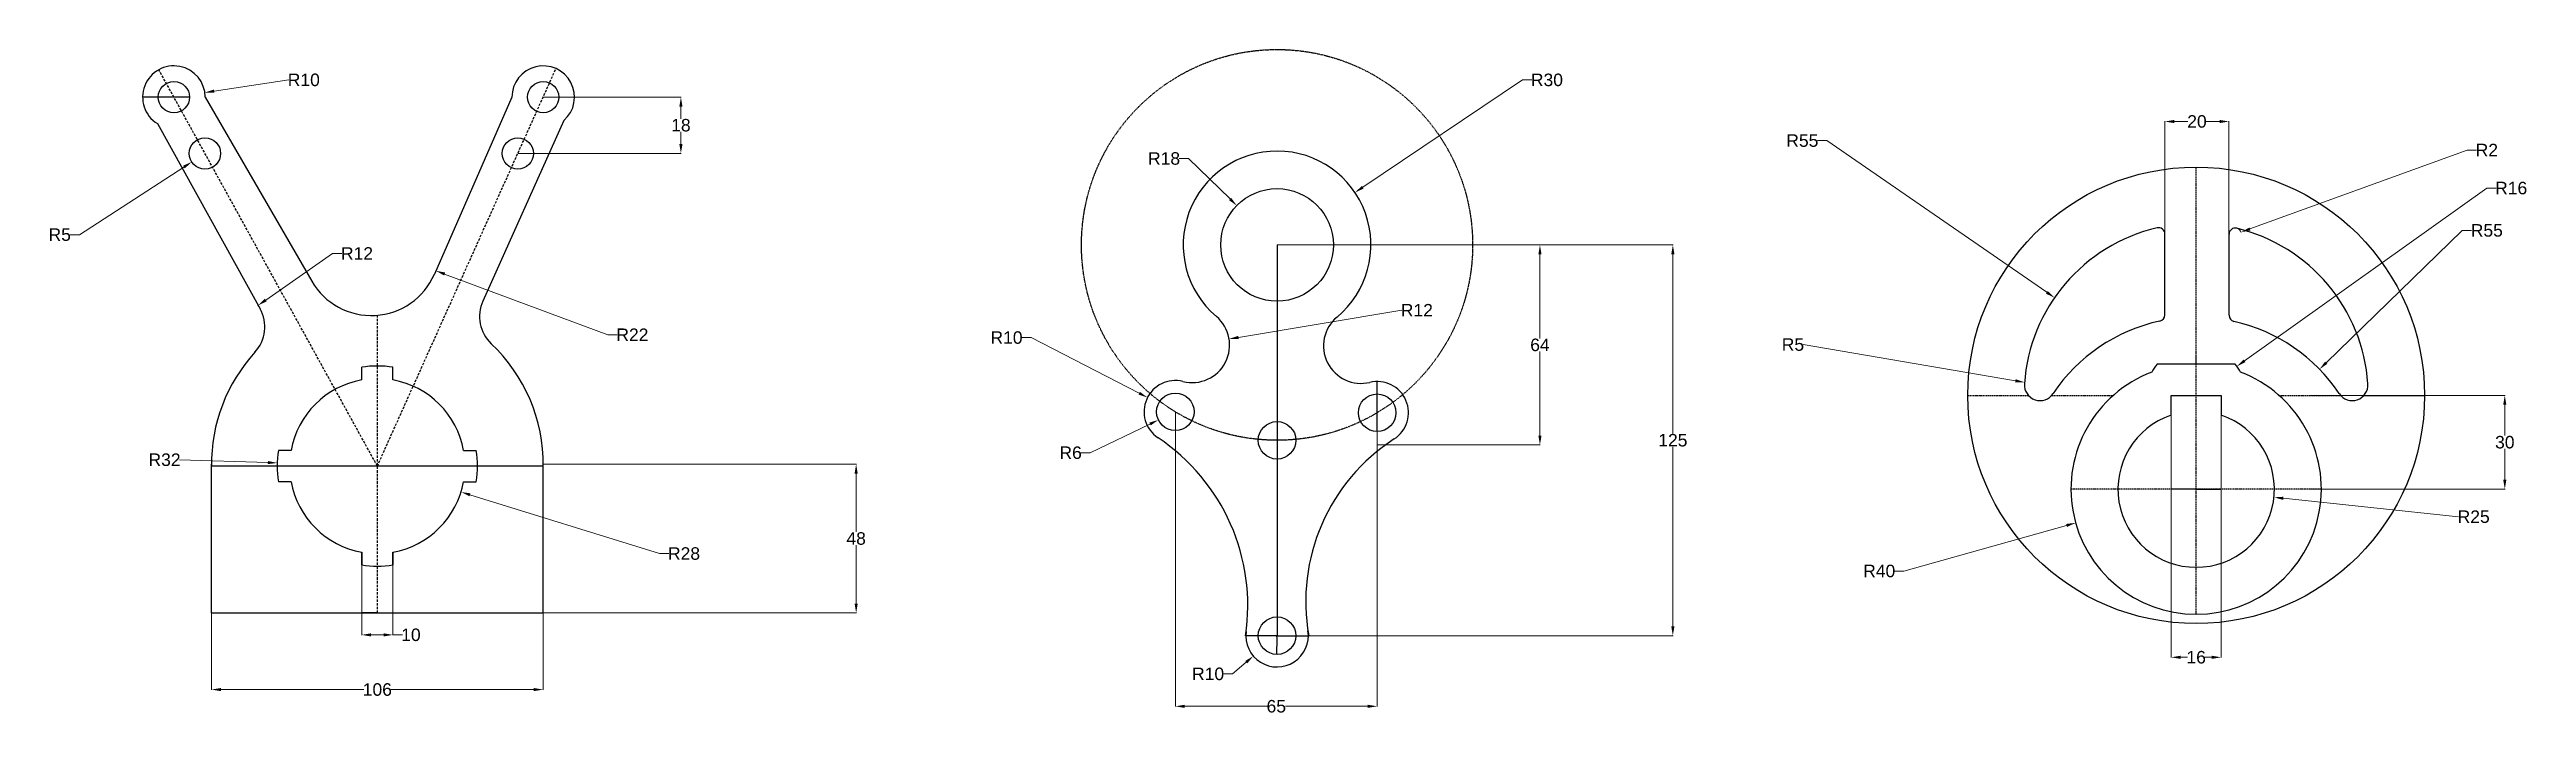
# Model space of a CAD drawing. Header units: inches. Extents: x 51 to 5125, y 41 to 357.
# Drawn here: x 3637 to 4428, y 139 to 352 of the extents above; entities that cross this region are included whole.
import ezdxf

# ---------------------------------------------------------------- set-up
doc = ezdxf.new("R2010")
doc.units = ezdxf.units.IN
doc.header["$MEASUREMENT"] = 0
doc.linetypes.add('ACANSTGL', pattern=[0.11811, 0.07874, -0.03937])
doc.layers.add('AM_5', color=3, linetype='Continuous', lineweight=15)
doc.styles.get("Standard").update_dxf_attribs({"font": 'arial.ttf'})
doc.dimstyles.new('AM_ANSI$0', dxfattribs={"dimtxt": 4, "dimasz": 3, "dimexe": 0.1, "dimexo": 0.05, "dimgap": 0.06, "dimtad": 0, "dimtih": 1, "dimtoh": 1, "dimdec": 0, "dimzin": 7, "dimdsep": 46, "dimtxsty": 'Standard', "dimcen": 0, "dimclrd": 2, "dimclre": 1, "dimclrt": 3, "dimadec": 0, "dimazin": 2, "dimtp": 0.1, "dimtm": 0.1, "dimtfac": 0.71, "dimtdec": 0, "dimtofl": 0, "dimtmove": 0, "dimatfit": 3, "dimfxl": 1, "dimtfillclr": 1, "dimtolj": 1, "dimtzin": 7, "dimlwd": -1, "dimlwe": -1, "dimarcsym": 1})
doc.dimstyles.new('AM_ANSI$4', dxfattribs={"dimtxt": 4, "dimasz": 3, "dimexe": 0.1, "dimexo": 0.05, "dimgap": 0.06, "dimtad": 0, "dimtih": 1, "dimtoh": 1, "dimdec": 0, "dimzin": 7, "dimdsep": 46, "dimtxsty": 'Standard', "dimcen": 0, "dimclrd": 2, "dimclre": 1, "dimclrt": 3, "dimadec": 0, "dimazin": 2, "dimtp": 0.1, "dimtm": 0.1, "dimtfac": 0.71, "dimtdec": 0, "dimtofl": 0, "dimtmove": 0, "dimatfit": 0, "dimfxl": 1, "dimtfillclr": 1, "dimtolj": 1, "dimtzin": 7, "dimlwd": -1, "dimlwe": -1, "dimarcsym": 1})

msp = doc.modelspace()

# ---------------------------------------------------------------- blocks, each defined once
blk = doc.blocks.new('*U147')
for p, q in [((-5, -2.23), (-5, 1.83)), ((5, -2.23), (5, 1.83))]:
    blk.add_line(p, q)
blk.add_arc((0, -29.77), 32, 81.0107, 98.9893)
blk = doc.blocks.new('*U148')
at = {"color": 0, "linetype": 'ByBlock', "lineweight": -2, "transparency": 16777216}
blk.add_blockref('*U147', (1812.5, 386.77), dxfattribs=at)
for p, rotation in [((1782.73, 357), 90), ((1842.27, 357), 270), ((1812.5, 327.23), 180)]:
    blk.add_blockref('*U147', p, dxfattribs=dict(at, rotation=rotation))
blk = doc.blocks.new('*D157')
at = {"layer": 'AM_5', "color": 1, "linetype": 'ByBlock', "transparency": 16777216}
for p, q in [((3688.48, 171.73), (3688.48, 147.18)), ((3794.48, 171.73), (3794.48, 147.18))]:
    blk.add_line(p, q, dxfattribs=at)
at = {"layer": 'AM_5', "color": 2, "linetype": 'ByBlock', "transparency": 16777216}
for p, q in [((3691.48, 147.28), (3737.19, 147.28)), ((3791.48, 147.28), (3745.77, 147.28))]:
    blk.add_line(p, q, dxfattribs=at)
at = {"layer": 'AM_5', "color": 2, "transparency": 16777216}
for points in [[(3691.48, 147.78), (3691.48, 146.78), (3688.48, 147.28)], [(3791.48, 147.78), (3791.48, 146.78), (3794.48, 147.28)]]:
    blk.add_solid(points, dxfattribs=at)
at = {"layer": 'Defpoints', "color": 0, "transparency": 16777216}
for p in [(3688.48, 171.78), (3794.48, 171.78), (3794.48, 147.28)]:
    blk.add_point(p, dxfattribs=at)
at = {"layer": 'AM_5', "color": 3, "transparency": 16777216, "insert": (3741.48, 147.28), "char_height": 4, "attachment_point": 5}
blk.add_mtext('\\A1;106', dxfattribs=at)
blk = doc.blocks.new('*D158')
at = {"layer": 'AM_5', "color": 1, "linetype": 'ByBlock', "transparency": 16777216}
for p, q in [((3736.48, 187.12), (3736.48, 164.68)), ((3746.48, 187.12), (3746.48, 164.68))]:
    blk.add_line(p, q, dxfattribs=at)
at = {"layer": 'AM_5', "color": 2, "linetype": 'ByBlock', "transparency": 16777216}
for p, q in [((3739.48, 164.78), (3743.48, 164.78)), ((3746.48, 164.78), (3749.48, 164.78))]:
    blk.add_line(p, q, dxfattribs=at)
at = {"layer": 'AM_5', "color": 2, "transparency": 16777216}
for points in [[(3739.48, 165.28), (3739.48, 164.28), (3736.48, 164.78)], [(3743.48, 165.28), (3743.48, 164.28), (3746.48, 164.78)]]:
    blk.add_solid(points, dxfattribs=at)
at = {"layer": 'Defpoints', "color": 0, "transparency": 16777216}
for p in [(3736.48, 187.17), (3746.48, 187.17), (3746.48, 164.78)]:
    blk.add_point(p, dxfattribs=at)
at = {"layer": 'AM_5', "color": 3, "transparency": 16777216, "insert": (3752.21, 164.78), "char_height": 4, "attachment_point": 5}
blk.add_mtext('\\A1;10', dxfattribs=at)
blk = doc.blocks.new('*D151')
at = {"layer": 'AM_5', "color": 1, "linetype": 'ByBlock', "transparency": 16777216}
for p, q in [((3794.53, 336.78), (3838.58, 336.78)), ((3786.42, 318.78), (3838.58, 318.78))]:
    blk.add_line(p, q, dxfattribs=at)
at = {"layer": 'AM_5', "color": 2, "linetype": 'ByBlock', "transparency": 16777216}
for p, q in [((3838.48, 333.78), (3838.48, 329.88)), ((3838.48, 321.78), (3838.48, 325.68))]:
    blk.add_line(p, q, dxfattribs=at)
at = {"layer": 'AM_5', "color": 2, "transparency": 16777216}
for points in [[(3837.98, 333.78), (3838.98, 333.78), (3838.48, 336.78)], [(3837.98, 321.78), (3838.98, 321.78), (3838.48, 318.78)]]:
    blk.add_solid(points, dxfattribs=at)
at = {"layer": 'Defpoints', "color": 0, "transparency": 16777216}
for p in [(3794.48, 336.78), (3786.37, 318.78), (3838.48, 318.78)]:
    blk.add_point(p, dxfattribs=at)
at = {"layer": 'AM_5', "color": 3, "transparency": 16777216, "insert": (3838.48, 327.78), "char_height": 4, "attachment_point": 5}
blk.add_mtext('\\A1;18', dxfattribs=at)
blk = doc.blocks.new('*D152')
at = {"layer": 'AM_5', "color": 1, "linetype": 'ByBlock', "transparency": 16777216}
for p, q in [((3794.53, 219.39), (3894.58, 219.39)), ((3794.53, 171.78), (3894.58, 171.78))]:
    blk.add_line(p, q, dxfattribs=at)
at = {"layer": 'AM_5', "color": 2, "linetype": 'ByBlock', "transparency": 16777216}
for p, q in [((3894.48, 216.39), (3894.48, 197.69)), ((3894.48, 174.78), (3894.48, 193.48))]:
    blk.add_line(p, q, dxfattribs=at)
at = {"layer": 'AM_5', "color": 2, "transparency": 16777216}
for points in [[(3893.98, 216.39), (3894.98, 216.39), (3894.48, 219.39)], [(3893.98, 174.78), (3894.98, 174.78), (3894.48, 171.78)]]:
    blk.add_solid(points, dxfattribs=at)
at = {"layer": 'Defpoints', "color": 0, "transparency": 16777216}
for p in [(3794.48, 219.39), (3894.48, 219.39), (3794.48, 171.78)]:
    blk.add_point(p, dxfattribs=at)
at = {"layer": 'AM_5', "color": 3, "transparency": 16777216, "insert": (3894.48, 195.59), "char_height": 4, "attachment_point": 5}
blk.add_mtext('\\A1;48', dxfattribs=at)
blk = doc.blocks.new('*D153')
at = {"layer": 'AM_5', "color": 2, "linetype": 'ByBlock', "transparency": 16777216}
for p, q in [((3762.99, 280.2), (3815.16, 260.78)), ((3815.16, 260.78), (3818.16, 260.78))]:
    blk.add_line(p, q, dxfattribs=at)
at = {"layer": 'AM_5', "color": 1, "linetype": 'ByBlock', "transparency": 16777216}
blk.add_arc((3739.56, 288.93), 22, 336.52311, 339.84064, dxfattribs=at)
at = {"layer": 'AM_5', "color": 2, "transparency": 16777216}
blk.add_solid([(3763.16, 280.67), (3762.81, 279.73), (3760.17, 281.25)], dxfattribs=at)
at = {"layer": 'Defpoints', "color": 0, "transparency": 16777216}
for p in [(3739.56, 288.93), (3760.17, 281.25)]:
    blk.add_point(p, dxfattribs=at)
at = {"layer": 'AM_5', "color": 3, "transparency": 16777216, "insert": (3822.98, 260.78), "char_height": 4, "attachment_point": 5}
blk.add_mtext('\\A1;R22', dxfattribs=at)
blk = doc.blocks.new('*D154')
at = {"layer": 'AM_5', "color": 2, "linetype": 'ByBlock', "transparency": 16777216}
for p, q in [((3771.08, 209.58), (3831.64, 190.78)), ((3831.64, 190.78), (3834.64, 190.78))]:
    blk.add_line(p, q, dxfattribs=at)
at = {"layer": 'AM_5', "color": 2, "transparency": 16777216}
blk.add_solid([(3771.23, 210.06), (3770.94, 209.11), (3768.22, 210.47)], dxfattribs=at)
at = {"layer": 'Defpoints', "color": 0, "transparency": 16777216}
for p in [(3741.48, 218.78), (3768.22, 210.47)]:
    blk.add_point(p, dxfattribs=at)
at = {"layer": 'AM_5', "color": 3, "transparency": 16777216, "insert": (3839.48, 190.78), "char_height": 4, "attachment_point": 5}
blk.add_mtext('\\A1;R28', dxfattribs=at)
blk = doc.blocks.new('*D149')
at = {"layer": 'AM_5', "color": 2, "linetype": 'ByBlock', "transparency": 16777216}
blk.add_line((3706.5, 219.89), (3678.3, 220.78), dxfattribs=at)
at = {"layer": 'AM_5', "color": 2, "transparency": 16777216}
blk.add_solid([(3706.51, 220.39), (3706.48, 219.39), (3709.5, 219.79)], dxfattribs=at)
at = {"layer": 'Defpoints', "color": 0, "transparency": 16777216}
for p in [(3709.5, 219.79), (3741.48, 218.78)]:
    blk.add_point(p, dxfattribs=at)
at = {"layer": 'AM_5', "color": 3, "transparency": 16777216, "insert": (3673.48, 220.78), "char_height": 4, "attachment_point": 5}
blk.add_mtext('\\A1;R32', dxfattribs=at)
blk = doc.blocks.new('*D150')
at = {"layer": 'AM_5', "color": 2, "linetype": 'ByBlock', "transparency": 16777216}
for p, q in [((3705.82, 271.87), (3727.16, 286.78)), ((3727.16, 286.78), (3730.16, 286.78))]:
    blk.add_line(p, q, dxfattribs=at)
at = {"layer": 'AM_5', "color": 1, "linetype": 'ByBlock', "transparency": 16777216}
blk.add_arc((3693.53, 263.28), 12, 29.25393, 35.42343, dxfattribs=at)
at = {"layer": 'AM_5', "color": 2, "transparency": 16777216}
blk.add_solid([(3705.54, 272.28), (3706.11, 271.46), (3703.36, 270.15)], dxfattribs=at)
at = {"layer": 'Defpoints', "color": 0, "transparency": 16777216}
for p in [(3703.36, 270.15), (3693.53, 263.28)]:
    blk.add_point(p, dxfattribs=at)
at = {"layer": 'AM_5', "color": 3, "transparency": 16777216, "insert": (3734.98, 286.78), "char_height": 4, "attachment_point": 5}
blk.add_mtext('\\A1;R12', dxfattribs=at)
blk = doc.blocks.new('*D155')
at = {"layer": 'AM_5', "color": 2, "linetype": 'ByBlock', "transparency": 16777216}
for p, q in [((3679.68, 314.43), (3646.28, 292.78)), ((3646.28, 292.78), (3643.28, 292.78))]:
    blk.add_line(p, q, dxfattribs=at)
at = {"layer": 'AM_5', "color": 2, "transparency": 16777216}
blk.add_solid([(3679.41, 314.85), (3679.95, 314.01), (3682.2, 316.06)], dxfattribs=at)
at = {"layer": 'Defpoints', "color": 0, "transparency": 16777216}
for p in [(3686.39, 318.78), (3682.2, 316.06)]:
    blk.add_point(p, dxfattribs=at)
at = {"layer": 'AM_5', "color": 3, "transparency": 16777216, "insert": (3639.98, 292.78), "char_height": 4, "attachment_point": 5}
blk.add_mtext('\\A1;R5', dxfattribs=at)
blk = doc.blocks.new('*D156')
at = {"layer": 'AM_5', "color": 2, "linetype": 'ByBlock', "transparency": 16777216}
blk.add_line((3689.34, 338.71), (3713.15, 342.28), dxfattribs=at)
at = {"layer": 'AM_5', "color": 2, "transparency": 16777216}
blk.add_solid([(3689.26, 339.2), (3689.41, 338.21), (3686.37, 338.26)], dxfattribs=at)
at = {"layer": 'Defpoints', "color": 0, "transparency": 16777216}
for p in [(3676.48, 336.78), (3686.37, 338.26)]:
    blk.add_point(p, dxfattribs=at)
at = {"layer": 'AM_5', "color": 3, "transparency": 16777216, "insert": (3717.98, 342.28), "char_height": 4, "attachment_point": 5}
blk.add_mtext('\\A1;R10', dxfattribs=at)
blk = doc.blocks.new('*D160')
at = {"layer": 'AM_5', "color": 2, "linetype": 'ByBlock', "transparency": 16777216}
for p, q in [((4056.35, 307.94), (4107.38, 342.28)), ((4107.38, 342.28), (4110.38, 342.28))]:
    blk.add_line(p, q, dxfattribs=at)
at = {"layer": 'AM_5', "color": 2, "transparency": 16777216}
blk.add_solid([(4056.07, 308.36), (4056.63, 307.53), (4053.86, 306.27)], dxfattribs=at)
at = {"layer": 'Defpoints', "color": 0, "transparency": 16777216}
for p in [(4053.86, 306.27), (4028.98, 289.52)]:
    blk.add_point(p, dxfattribs=at)
at = {"layer": 'AM_5', "color": 3, "transparency": 16777216, "insert": (4115.21, 342.28), "char_height": 4, "attachment_point": 5}
blk.add_mtext('\\A1;R30', dxfattribs=at)
blk = doc.blocks.new('*D161')
at = {"layer": 'AM_5', "color": 2, "linetype": 'ByBlock', "transparency": 16777216}
for p, q in [((4000.71, 317.14), (3997.71, 317.14)), ((4013.96, 304.2), (4000.71, 317.14))]:
    blk.add_line(p, q, dxfattribs=at)
at = {"layer": 'AM_5', "color": 2, "transparency": 16777216}
blk.add_solid([(4014.31, 304.56), (4013.61, 303.84), (4016.1, 302.1)], dxfattribs=at)
at = {"layer": 'Defpoints', "color": 0, "transparency": 16777216}
for p in [(4016.1, 302.1), (4028.98, 289.52)]:
    blk.add_point(p, dxfattribs=at)
at = {"layer": 'AM_5', "color": 3, "transparency": 16777216, "insert": (3992.87, 317.14), "char_height": 4, "attachment_point": 5}
blk.add_mtext('\\A1;R18', dxfattribs=at)
blk = doc.blocks.new('*D162')
at = {"layer": 'AM_5', "color": 2, "linetype": 'ByBlock', "transparency": 16777216}
for p, q in [((3950.36, 259.85), (3947.36, 259.85)), ((3984.91, 242.08), (3950.36, 259.85))]:
    blk.add_line(p, q, dxfattribs=at)
at = {"layer": 'AM_5', "color": 2, "transparency": 16777216}
blk.add_solid([(3985.14, 242.52), (3984.69, 241.63), (3987.58, 240.71)], dxfattribs=at)
at = {"layer": 'Defpoints', "color": 0, "transparency": 16777216}
for p in [(3987.58, 240.71), (3996.48, 236.13)]:
    blk.add_point(p, dxfattribs=at)
at = {"layer": 'AM_5', "color": 3, "transparency": 16777216, "insert": (3942.53, 259.85), "char_height": 4, "attachment_point": 5}
blk.add_mtext('\\A1;R10', dxfattribs=at)
blk = doc.blocks.new('*D163')
at = {"layer": 'AM_5', "color": 2, "linetype": 'ByBlock', "transparency": 16777216}
blk.add_line((4016.62, 259.93), (4068.83, 268.62), dxfattribs=at)
at = {"layer": 'AM_5', "color": 2, "transparency": 16777216}
blk.add_solid([(4016.54, 260.43), (4016.71, 259.44), (4013.66, 259.44)], dxfattribs=at)
at = {"layer": 'Defpoints', "color": 0, "transparency": 16777216}
for p in [(4001.83, 257.47), (4013.66, 259.44)]:
    blk.add_point(p, dxfattribs=at)
at = {"layer": 'AM_5', "color": 3, "transparency": 16777216, "insert": (4073.65, 268.62), "char_height": 4, "attachment_point": 5}
blk.add_mtext('\\A1;R12', dxfattribs=at)
blk = doc.blocks.new('*D164')
at = {"layer": 'AM_5', "color": 2, "linetype": 'ByBlock', "transparency": 16777216}
for p, q in [((3988.37, 232.22), (3969.3, 223.02)), ((3969.3, 223.02), (3966.3, 223.02))]:
    blk.add_line(p, q, dxfattribs=at)
at = {"layer": 'AM_5', "color": 2, "transparency": 16777216}
blk.add_solid([(3988.15, 232.67), (3988.59, 231.77), (3991.07, 233.53)], dxfattribs=at)
at = {"layer": 'Defpoints', "color": 0, "transparency": 16777216}
for p in [(3991.07, 233.53), (3996.48, 236.13)]:
    blk.add_point(p, dxfattribs=at)
at = {"layer": 'AM_5', "color": 3, "transparency": 16777216, "insert": (3963.01, 223.02), "char_height": 4, "attachment_point": 5}
blk.add_mtext('\\A1;R6', dxfattribs=at)
blk = doc.blocks.new('*D165')
at = {"layer": 'AM_5', "color": 2, "linetype": 'ByBlock', "transparency": 16777216}
for p, q in [((4014.77, 152.29), (4011.77, 152.29)), ((4019.12, 156.04), (4014.77, 152.29))]:
    blk.add_line(p, q, dxfattribs=at)
at = {"layer": 'AM_5', "color": 2, "transparency": 16777216}
blk.add_solid([(4018.8, 156.42), (4019.45, 155.66), (4021.4, 158)], dxfattribs=at)
at = {"layer": 'Defpoints', "color": 0, "transparency": 16777216}
for p in [(4028.98, 164.52), (4021.4, 158)]:
    blk.add_point(p, dxfattribs=at)
at = {"layer": 'AM_5', "color": 3, "transparency": 16777216, "insert": (4006.94, 152.29), "char_height": 4, "attachment_point": 5}
blk.add_mtext('\\A1;R10', dxfattribs=at)
blk = doc.blocks.new('*D166')
at = {"layer": 'AM_5', "color": 1, "linetype": 'ByBlock', "transparency": 16777216}
for p, q in [((3996.48, 236.08), (3996.48, 141.83)), ((4060.98, 235.78), (4060.98, 141.83))]:
    blk.add_line(p, q, dxfattribs=at)
at = {"layer": 'AM_5', "color": 2, "linetype": 'ByBlock', "transparency": 16777216}
for p, q in [((3999.48, 141.93), (4025.77, 141.93)), ((4057.98, 141.93), (4031.68, 141.93))]:
    blk.add_line(p, q, dxfattribs=at)
at = {"layer": 'AM_5', "color": 2, "transparency": 16777216}
for points in [[(3999.48, 142.43), (3999.48, 141.43), (3996.48, 141.93)], [(4057.98, 142.43), (4057.98, 141.43), (4060.98, 141.93)]]:
    blk.add_solid(points, dxfattribs=at)
at = {"layer": 'Defpoints', "color": 0, "transparency": 16777216}
for p in [(3996.48, 236.13), (4060.98, 235.83), (4060.98, 141.93)]:
    blk.add_point(p, dxfattribs=at)
at = {"layer": 'AM_5', "color": 3, "transparency": 16777216, "insert": (4028.73, 141.93), "char_height": 4, "attachment_point": 5}
blk.add_mtext('\\A1;65', dxfattribs=at)
blk = doc.blocks.new('*D167')
at = {"layer": 'AM_5', "color": 1, "linetype": 'ByBlock', "transparency": 16777216}
for p, q in [((4029.03, 289.52), (4155.55, 289.52)), ((4029, 164.52), (4155.55, 164.52))]:
    blk.add_line(p, q, dxfattribs=at)
at = {"layer": 'AM_5', "color": 2, "linetype": 'ByBlock', "transparency": 16777216}
for p, q in [((4155.45, 286.52), (4155.45, 229.12)), ((4155.45, 167.52), (4155.45, 224.92))]:
    blk.add_line(p, q, dxfattribs=at)
at = {"layer": 'AM_5', "color": 2, "transparency": 16777216}
for points in [[(4154.95, 286.52), (4155.95, 286.52), (4155.45, 289.52)], [(4154.95, 167.52), (4155.95, 167.52), (4155.45, 164.52)]]:
    blk.add_solid(points, dxfattribs=at)
at = {"layer": 'Defpoints', "color": 0, "transparency": 16777216}
for p in [(4028.98, 289.52), (4028.95, 164.52), (4155.45, 164.52)]:
    blk.add_point(p, dxfattribs=at)
at = {"layer": 'AM_5', "color": 3, "transparency": 16777216, "insert": (4155.45, 227.02), "char_height": 4, "attachment_point": 5}
blk.add_mtext('\\A1;125', dxfattribs=at)
blk = doc.blocks.new('*D159')
at = {"layer": 'AM_5', "color": 1, "linetype": 'ByBlock', "transparency": 16777216}
for p, q in [((4029.03, 289.52), (4113.08, 289.52)), ((4061.16, 225.52), (4113.08, 225.52))]:
    blk.add_line(p, q, dxfattribs=at)
at = {"layer": 'AM_5', "color": 2, "linetype": 'ByBlock', "transparency": 16777216}
for p, q in [((4112.98, 286.52), (4112.98, 259.62)), ((4112.98, 228.52), (4112.98, 255.42))]:
    blk.add_line(p, q, dxfattribs=at)
at = {"layer": 'AM_5', "color": 2, "transparency": 16777216}
for points in [[(4112.48, 286.52), (4113.48, 286.52), (4112.98, 289.52)], [(4112.48, 228.52), (4113.48, 228.52), (4112.98, 225.52)]]:
    blk.add_solid(points, dxfattribs=at)
at = {"layer": 'Defpoints', "color": 0, "transparency": 16777216}
for p in [(4028.98, 289.52), (4061.11, 225.52), (4112.98, 225.52)]:
    blk.add_point(p, dxfattribs=at)
at = {"layer": 'AM_5', "color": 3, "transparency": 16777216, "insert": (4112.98, 257.52), "char_height": 4, "attachment_point": 5}
blk.add_mtext('\\A1;64', dxfattribs=at)
blk = doc.blocks.new('*D170')
at = {"layer": 'AM_5', "color": 2, "linetype": 'ByBlock', "transparency": 16777216}
for p, q in [((4339.86, 294.61), (4409.29, 319.86)), ((4409.29, 319.86), (4412.29, 319.86))]:
    blk.add_line(p, q, dxfattribs=at)
at = {"layer": 'AM_5', "color": 1, "linetype": 'ByBlock', "transparency": 16777216}
blk.add_arc((4335.16, 292.9), 2, 17.12446, 74.93438, dxfattribs=at)
at = {"layer": 'AM_5', "color": 2, "transparency": 16777216}
blk.add_solid([(4339.69, 295.08), (4340.03, 294.14), (4337.04, 293.58)], dxfattribs=at)
at = {"layer": 'Defpoints', "color": 0, "transparency": 16777216}
for p in [(4335.16, 292.9), (4337.04, 293.58)]:
    blk.add_point(p, dxfattribs=at)
at = {"layer": 'AM_5', "color": 3, "transparency": 16777216, "insert": (4415.55, 319.86), "char_height": 4, "attachment_point": 5}
blk.add_mtext('\\A1;R2', dxfattribs=at)
blk = doc.blocks.new('*D171')
at = {"layer": 'AM_5', "color": 2, "linetype": 'ByBlock', "transparency": 16777216}
for p, q in [((4364.24, 251.84), (4407.7, 294.13)), ((4407.7, 294.13), (4410.7, 294.13))]:
    blk.add_line(p, q, dxfattribs=at)
at = {"layer": 'AM_5', "color": 2, "transparency": 16777216}
blk.add_solid([(4363.89, 252.2), (4364.59, 251.48), (4362.09, 249.75)], dxfattribs=at)
at = {"layer": 'Defpoints', "color": 0, "transparency": 16777216}
for p in [(4362.09, 249.75), (4322.67, 211.39)]:
    blk.add_point(p, dxfattribs=at)
at = {"layer": 'AM_5', "color": 3, "transparency": 16777216, "insert": (4415.55, 294.13), "char_height": 4, "attachment_point": 5}
blk.add_mtext('\\A1;R55', dxfattribs=at)
blk = doc.blocks.new('*D172')
at = {"layer": 'AM_5', "color": 2, "linetype": 'ByBlock', "transparency": 16777216}
for p, q in [((4204.68, 322.86), (4201.68, 322.86)), ((4274.94, 274.35), (4204.68, 322.86))]:
    blk.add_line(p, q, dxfattribs=at)
at = {"layer": 'AM_5', "color": 2, "transparency": 16777216}
blk.add_solid([(4275.22, 274.76), (4274.66, 273.93), (4277.41, 272.64)], dxfattribs=at)
at = {"layer": 'Defpoints', "color": 0, "transparency": 16777216}
for p in [(4277.41, 272.64), (4322.67, 241.39)]:
    blk.add_point(p, dxfattribs=at)
at = {"layer": 'AM_5', "color": 3, "transparency": 16777216, "insert": (4196.82, 322.86), "char_height": 4, "attachment_point": 5}
blk.add_mtext('\\A1;R55', dxfattribs=at)
blk = doc.blocks.new('*D173')
at = {"layer": 'AM_5', "color": 2, "linetype": 'ByBlock', "transparency": 16777216}
blk.add_line((4264.89, 246.07), (4197.13, 257.62), dxfattribs=at)
at = {"layer": 'AM_5', "color": 1, "linetype": 'ByBlock', "transparency": 16777216}
blk.add_arc((4272.78, 244.73), 5, 169.18327, 175.60449, dxfattribs=at)
at = {"layer": 'AM_5', "color": 2, "transparency": 16777216}
blk.add_solid([(4264.98, 246.56), (4264.81, 245.58), (4267.85, 245.57)], dxfattribs=at)
at = {"layer": 'Defpoints', "color": 0, "transparency": 16777216}
for p in [(4267.85, 245.57), (4272.78, 244.73)]:
    blk.add_point(p, dxfattribs=at)
at = {"layer": 'AM_5', "color": 3, "transparency": 16777216, "insert": (4193.82, 257.62), "char_height": 4, "attachment_point": 5}
blk.add_mtext('\\A1;R5', dxfattribs=at)
blk = doc.blocks.new('*D168')
at = {"layer": 'AM_5', "color": 2, "linetype": 'ByBlock', "transparency": 16777216}
blk.add_line((4350.52, 208.46), (4406.5, 202.56), dxfattribs=at)
at = {"layer": 'AM_5', "color": 2, "transparency": 16777216}
blk.add_solid([(4350.57, 208.96), (4350.46, 207.96), (4347.53, 208.77)], dxfattribs=at)
at = {"layer": 'Defpoints', "color": 0, "transparency": 16777216}
for p in [(4322.67, 211.39), (4347.53, 208.77)]:
    blk.add_point(p, dxfattribs=at)
at = {"layer": 'AM_5', "color": 3, "transparency": 16777216, "insert": (4411.35, 202.56), "char_height": 4, "attachment_point": 5}
blk.add_mtext('\\A1;R25', dxfattribs=at)
blk = doc.blocks.new('*D174')
at = {"layer": 'AM_5', "color": 2, "linetype": 'ByBlock', "transparency": 16777216}
for p, q in [((4281.27, 199.79), (4229.22, 185.2)), ((4229.22, 185.2), (4226.22, 185.2))]:
    blk.add_line(p, q, dxfattribs=at)
at = {"layer": 'AM_5', "color": 2, "transparency": 16777216}
blk.add_solid([(4281.13, 200.27), (4281.4, 199.31), (4284.15, 200.6)], dxfattribs=at)
at = {"layer": 'Defpoints', "color": 0, "transparency": 16777216}
for p in [(4322.67, 211.39), (4284.15, 200.6)]:
    blk.add_point(p, dxfattribs=at)
at = {"layer": 'AM_5', "color": 3, "transparency": 16777216, "insert": (4221.39, 185.2), "char_height": 4, "attachment_point": 5}
blk.add_mtext('\\A1;R40', dxfattribs=at)
blk = doc.blocks.new('*D169')
at = {"layer": 'AM_5', "color": 1, "linetype": 'ByBlock', "transparency": 16777216}
for p, q in [((4312.67, 269.61), (4312.67, 329.08)), ((4333.16, 269.86), (4333.16, 329.08))]:
    blk.add_line(p, q, dxfattribs=at)
at = {"layer": 'AM_5', "color": 2, "linetype": 'ByBlock', "transparency": 16777216}
for p, q in [((4315.67, 328.98), (4319.96, 328.98)), ((4330.16, 328.98), (4325.87, 328.98))]:
    blk.add_line(p, q, dxfattribs=at)
at = {"layer": 'AM_5', "color": 2, "transparency": 16777216}
for points in [[(4315.67, 329.48), (4315.67, 328.48), (4312.67, 328.98)], [(4330.16, 329.48), (4330.16, 328.48), (4333.16, 328.98)]]:
    blk.add_solid(points, dxfattribs=at)
at = {"layer": 'Defpoints', "color": 0, "transparency": 16777216}
for p in [(4333.16, 328.98), (4312.67, 269.56), (4333.16, 269.81)]:
    blk.add_point(p, dxfattribs=at)
at = {"layer": 'AM_5', "color": 3, "transparency": 16777216, "insert": (4322.92, 328.98), "char_height": 4, "attachment_point": 5}
blk.add_mtext('\\A1;20', dxfattribs=at)
blk = doc.blocks.new('*D175')
at = {"layer": 'AM_5', "color": 1, "linetype": 'ByBlock', "transparency": 16777216}
for p, q in [((4314.67, 238.19), (4314.67, 157.51)), ((4330.67, 238.19), (4330.67, 157.51))]:
    blk.add_line(p, q, dxfattribs=at)
at = {"layer": 'AM_5', "color": 2, "linetype": 'ByBlock', "transparency": 16777216}
for p, q in [((4317.67, 157.61), (4319.93, 157.61)), ((4327.67, 157.61), (4325.4, 157.61))]:
    blk.add_line(p, q, dxfattribs=at)
at = {"layer": 'AM_5', "color": 2, "transparency": 16777216}
for points in [[(4317.67, 158.11), (4317.67, 157.11), (4314.67, 157.61)], [(4327.67, 158.11), (4327.67, 157.11), (4330.67, 157.61)]]:
    blk.add_solid(points, dxfattribs=at)
at = {"layer": 'Defpoints', "color": 0, "transparency": 16777216}
for p in [(4314.67, 238.24), (4330.67, 238.24), (4330.67, 157.61)]:
    blk.add_point(p, dxfattribs=at)
at = {"layer": 'AM_5', "color": 3, "transparency": 16777216, "insert": (4322.67, 157.61), "char_height": 4, "attachment_point": 5}
blk.add_mtext('\\A1;16', dxfattribs=at)
blk = doc.blocks.new('*D176')
at = {"layer": 'AM_5', "color": 1, "linetype": 'ByBlock', "transparency": 16777216}
for p, q in [((4359.03, 241.39), (4421.39, 241.39)), ((4359.03, 211.39), (4421.39, 211.39))]:
    blk.add_line(p, q, dxfattribs=at)
at = {"layer": 'AM_5', "color": 2, "linetype": 'ByBlock', "transparency": 16777216}
for p, q in [((4421.29, 238.39), (4421.29, 228.5)), ((4421.29, 214.39), (4421.29, 224.29))]:
    blk.add_line(p, q, dxfattribs=at)
at = {"layer": 'AM_5', "color": 2, "transparency": 16777216}
for points in [[(4420.79, 238.39), (4421.79, 238.39), (4421.29, 241.39)], [(4420.79, 214.39), (4421.79, 214.39), (4421.29, 211.39)]]:
    blk.add_solid(points, dxfattribs=at)
at = {"layer": 'Defpoints', "color": 0, "transparency": 16777216}
for p in [(4358.98, 241.39), (4358.98, 211.39), (4421.29, 211.39)]:
    blk.add_point(p, dxfattribs=at)
at = {"layer": 'AM_5', "color": 3, "transparency": 16777216, "insert": (4421.29, 226.39), "char_height": 4, "attachment_point": 5}
blk.add_mtext('\\A1;30', dxfattribs=at)
blk = doc.blocks.new('*D177')
at = {"layer": 'AM_5', "color": 2, "linetype": 'ByBlock', "transparency": 16777216}
for p, q in [((4338.13, 252.44), (4415.5, 307.68)), ((4415.5, 307.68), (4418.5, 307.68))]:
    blk.add_line(p, q, dxfattribs=at)
at = {"layer": 'AM_5', "color": 2, "transparency": 16777216}
blk.add_solid([(4337.84, 252.84), (4338.42, 252.03), (4335.69, 250.69)], dxfattribs=at)
at = {"layer": 'Defpoints', "color": 0, "transparency": 16777216}
for p in [(4335.69, 250.69), (4322.67, 241.39)]:
    blk.add_point(p, dxfattribs=at)
at = {"layer": 'AM_5', "color": 3, "transparency": 16777216, "insert": (4423.33, 307.68), "char_height": 4, "attachment_point": 5}
blk.add_mtext('\\A1;R16', dxfattribs=at)

# ---------------------------------------------------------------- dimensions: what is measured, and where the dimension line sits
at = {"layer": 'AM_5'}
for center, mpoint, picture, middle in [((3676.47968, 336.77899), (3686.36905, 338.26234), '*D156', (3717.97968, 342.27899)), ((4322.66956, 241.39419), (4277.4084, 272.64202), '*D172', (4196.82124, 322.85622)), ((3686.39493, 318.77899), (3682.19914, 316.05955), '*D155', (3639.97968, 292.77899)), ((4028.97523, 289.51902), (4016.10307, 302.10105), '*D161', (3992.86917, 317.14499)), ((4322.66956, 211.39419), (4362.0881, 249.75014), '*D171', (4415.5497, 294.12832)), ((4001.82672, 257.47283), (4013.66403, 259.4421), '*D163', (4073.65132, 268.62008)), ((3996.47523, 236.13362), (3987.58234, 240.70709), '*D162', (3942.52666, 259.85051)), ((4272.7808, 244.72752), (4267.85185, 245.56746), '*D173', (4193.82496, 257.61993)), ((3996.47523, 236.13362), (3991.07157, 233.52585), '*D164', (3963.01489, 223.01835)), ((3741.47968, 218.77899), (3768.21977, 210.47432), '*D154', (3839.47968, 190.77899)), ((4322.66956, 211.39419), (4284.15394, 200.5985), '*D174', (4221.39074, 185.20167)), ((4322.66956, 211.39419), (4347.53184, 208.77363), '*D168', (4411.35491, 202.55811)), ((4028.97523, 164.51902), (4021.39643, 157.99508), '*D165', (4006.9358, 152.2892))]:
    dim = msp.add_radius_dim(center=center, mpoint=mpoint, dimstyle='AM_ANSI$4', dxfattribs=at)
    dim.commit()
    dim.dimension.update_dxf_attribs({"geometry": picture, "text_midpoint": middle, "dimtype": 164})
for center, mpoint, picture, middle in [((4028.97523, 289.51902), (4053.864, 306.26862), '*D160', (4115.21315, 342.2844)), ((4335.16197, 292.90088), (4337.04148, 293.58457), '*D170', (4415.5497, 319.86373)), ((4322.66956, 241.39419), (4335.69071, 250.69202), '*D177', (4423.33264, 307.67682)), ((3693.52674, 263.27516), (3703.36305, 270.1488), '*D150', (3734.97968, 286.77899)), ((3739.55678, 288.92574), (3760.17433, 281.25003), '*D153', (3822.97968, 260.77899)), ((3741.47968, 218.77899), (3709.4957, 219.79143), '*D149', (3673.47968, 220.77899))]:
    dim = msp.add_radius_dim(center=center, mpoint=mpoint, dimstyle='AM_ANSI$4', override={"dimpost": ''}, dxfattribs=at)
    dim.commit()
    dim.dimension.update_dxf_attribs({"geometry": picture, "text_midpoint": middle, "dimtype": 164})
for base, p1, p2, picture, middle in [((3838.47968, 318.77899), (3794.47968, 336.77899), (3786.37019, 318.77899), '*D151', (3838.47968, 327.77899)), ((4155.45025, 164.51902), (4028.97523, 289.51902), (4028.95083, 164.51902), '*D167', (4155.45025, 227.01902)), ((4112.98095, 225.51902), (4028.97523, 289.51902), (4061.10674, 225.51902), '*D159', (4112.98095, 257.51902)), ((4421.29474, 211.39419), (4358.97931, 241.39419), (4358.97931, 211.39419), '*D176', (4421.29474, 226.39419))]:
    dim = msp.add_linear_dim(base=base, p1=p1, p2=p2, angle=90, dimstyle='AM_ANSI$0', override={"dimpost": ''}, dxfattribs=at)
    dim.commit()
    dim.dimension.update_dxf_attribs({"geometry": picture, "text_midpoint": middle})
for base, p1, p2, picture, middle in [((4333.16197, 328.97552), (4312.66956, 269.55787), (4333.16197, 269.80599), '*D169', (4322.91576, 328.97552)), ((4330.66956, 157.61034), (4314.66956, 238.2369), (4330.66956, 238.2369), '*D175', (4322.66956, 157.61034)), ((4060.9752302435, 141.93269932), (3996.4752302435, 236.1336242939), (4060.9752302435, 235.8324250496), '*D166', (4028.7252302435, 141.93269932)), ((3794.47968, 147.27899), (3688.47968, 171.77899), (3794.47968, 171.77899), '*D157', (3741.47968, 147.27899))]:
    dim = msp.add_linear_dim(base=base, p1=p1, p2=p2, dimstyle='AM_ANSI$0', override={"dimpost": ''}, dxfattribs=at)
    dim.commit()
    dim.dimension.update_dxf_attribs({"geometry": picture, "text_midpoint": middle})
dim = msp.add_linear_dim(base=(3894.47968, 219.39446), p1=(3794.47968, 171.77899), p2=(3794.47968, 219.39446), angle=90, dimstyle='AM_ANSI$0', dxfattribs=at)
dim.commit()
dim.dimension.update_dxf_attribs({"geometry": '*D152', "text_midpoint": (3894.47968, 195.58672)})
dim = msp.add_linear_dim(base=(3746.47968, 164.77899), p1=(3736.47968, 187.17202), p2=(3746.47968, 187.17202), dimstyle='AM_ANSI$0', dxfattribs=at)
dim.commit()
dim.dimension.update_dxf_attribs({"geometry": '*D158', "text_midpoint": (3752.20953, 164.77899)})

# ---------------------------------------------------------------- linework, layer by layer
at = {"linetype": 'ACANSTGL', "ltscale": 10}
for p, q in [((3741.47968, 218.77899), (3671.65479, 345.53801)), ((3741.47968, 218.77899), (3798.5507, 345.91281)), ((3741.47968, 171.77899), (3741.47968, 267.00993))]:
    msp.add_line(p, q, dxfattribs=at)
for p, q in [((3681.47968, 336.77899), (3666.47968, 336.77899)), ((3686.47968, 336.77899), (3720.51061, 277.91467)), ((3784.47968, 336.77899), (3759.71566, 280.11556)), ((3794.47968, 336.77899), (3794.45048, 336.77899)), ((3794.45048, 336.77899), (3794.47968, 336.77899)), ((3794.47968, 336.77899), (3794.47968, 336.84403)), ((3671.18499, 328.29569), (3704.02063, 269.09566)), ((3801.11925, 329.30128), (3775.17182, 271.5624)), ((4312.66956, 267.11671), (4312.66956, 293.01782)), ((4333.16197, 267.00839), (4333.16197, 292.90088)), ((4028.97523, 289.51902), (4028.97523, 225.51902)), ((4028.97523, 289.51902), (4028.97523, 164.51902)), ((4322.66956, 251.39419), (4322.66956, 253.89419)), ((4060.97523, 229.83243), (4060.97523, 245.83243)), ((4335.15956, 251.39419), (4310.17957, 251.39419)), ((4314.66956, 235.07962), (4314.66956, 241.39419)), ((4314.66956, 241.39419), (4330.66956, 241.39419)), ((4330.66956, 241.39419), (4330.66956, 235.07962)), ((4376.28511, 241.39419), (4395.66956, 241.39419)), ((3688.47968, 171.77899), (3688.47968, 219.39446)), ((3794.47968, 218.77899), (3688.47968, 218.77899)), ((3794.47968, 171.77899), (3794.47968, 219.39446)), ((3794.47968, 218.77899), (3794.47968, 219.39446)), ((4322.66956, 211.39419), (4314.66956, 211.39419)), ((4322.66956, 211.39419), (4314.66956, 211.39419)), ((4322.66956, 211.39419), (4314.66956, 211.39419)), ((4322.66956, 211.39419), (4330.66956, 211.39419)), ((4322.66956, 211.39419), (4328.66956, 211.39419)), ((4322.66956, 211.39419), (4322.66956, 211.39419)), ((3736.47968, 187.17202), (3736.47968, 191.22903)), ((3746.47968, 187.17202), (3746.47968, 191.22903)), ((4330.45846, 187.63849), (4330.56939, 187.65621)), ((4330.56939, 187.65621), (4330.56939, 187.67515)), ((3688.47968, 171.77899), (3794.47968, 171.77899)), ((3688.47968, 171.77899), (3741.47968, 171.77899)), ((3741.47968, 171.77899), (3736.47968, 171.77899)), ((3741.47968, 171.77899), (3746.47968, 171.77899)), ((4028.97523, 164.51902), (4018.87435, 164.51902)), ((4028.97523, 164.51902), (4039.11393, 164.51902)), ((4028.97523, 164.51902), (4039.11393, 164.51902)), ((4028.97523, 164.51902), (4039.11393, 164.51902))]:
    msp.add_line(p, q)
at = {"linetype": 'ACANSTGL', "ltscale": 5}
for p, q in [((4322.66956, 171.39419), (4322.66956, 314.39419)), ((4249.66956, 241.39419), (4269.05402, 241.39419)), ((4276.50758, 241.39419), (4296.21205, 241.39419)), ((4349.12708, 241.39419), (4368.83155, 241.39419)), ((4362.66956, 211.39419), (4282.66956, 211.39419)), ((4322.66956, 211.39419), (4314.66956, 211.39419))]:
    msp.add_line(p, q, dxfattribs=at)
at = {"linetype": 'ACANSTGL'}
msp.add_circle((4028.97523, 289.51902), 62.5, dxfattribs=at)
for centre, radius in [((3676.47968, 336.77899), 5), ((3794.47968, 336.77899), 5), ((3686.39493, 318.77899), 5), ((3786.37019, 318.77899), 5), ((4322.66956, 241.39419), 73), ((4028.97523, 289.51902), 18), ((3996.47523, 236.13362), 6), ((4060.97523, 235.83243), 6), ((4028.97523, 227.01902), 6), ((4028.97523, 164.51902), 6)]:
    msp.add_circle(centre, radius)
for centre, radius, start, end in [((3676.47968, 336.77899), 10, 0, 238.03039696), ((3794.47968, 336.77899), 10, 311.60239363, 180), ((4028.97523, 289.51902), 30, 309.73510312, 229.72978618), ((4322.66956, 241.39419), 55, 103.08610476, 176.17744627), ((4310.66956, 293.01782), 2, 0, 103.08610476), ((4335.16197, 292.90088), 2, 76.36677301, 180), ((4322.66956, 241.39419), 55, 3.82255373, 76.36677301), ((3739.55678, 288.92574), 22, 210.03328044, 336.39289035), ((3786.11737, 266.64355), 12, 155.80119681, 226.62789855), ((3693.52674, 263.27516), 12, 317.53904107, 29.01519848), ((4001.82672, 257.47283), 12, 255.92160162, 49.72978618), ((4055.82327, 257.22068), 12, 129.73510312, 283.54328768), ((4322.66956, 211.39419), 55, 102.15319747, 146.2510114), ((4310.66956, 267.11671), 2, 282.15319747, 0), ((4335.16197, 267.00839), 2, 180, 257.34000699), ((4322.66956, 211.39419), 55, 33.7489886, 77.34000699), ((3741.47968, 219.39446), 53, 137.53904107, 180.6653754), ((3741.47968, 219.39446), 53, 359.3346246, 46.62789855), ((3741.47968, 218.77899), 28, 100.28656061, 169.71343939), ((3741.47968, 218.77899), 28, 10.28656061, 79.71343939), ((3996.47523, 236.13362), 10, 75.92160162, 236.35443267), ((4060.97523, 235.83243), 10, 302.86967291, 103.54328768), ((4322.66956, 211.39419), 40, 110.77185505, 69.22814495), ((4322.66956, 241.39419), 16, 141.31781255, 152.45145404), ((4322.66956, 241.39419), 16, 27.54854596, 38.68218745), ((4272.7808, 244.72752), 5, 176.17744627, 326.2510114), ((4372.55833, 244.72752), 5, 213.7489886, 3.82255373), ((4322.66956, 211.39419), 25, 108.66292488, 71.33707512), ((3955.29904, 174.26528), 64.31804, 351.2842607, 56.35443267), ((4099.95853, 175.50342), 61.82817, 122.86967291, 190.23350539), ((3741.47968, 218.77899), 28, 190.28656061, 259.71343939), ((3741.47968, 218.77899), 28, 280.28656061, 349.71343939), ((4028.97523, 164.51902), 10, 172.46437379, 8.79654151), ((3954.12465, 162.60778), 74.85058, 356.86941687, 1.46314954)]:
    msp.add_arc(centre, radius, start, end)

# ---------------------------------------------------------------- block references
msp.add_blockref('*U148', (1928.97968, -138.22101))

msp.set_redraw_order([(e.dxf.handle, doc.entitydb.next_handle()) for e in msp.query("TEXT MTEXT ATTDEF DIMENSION ARC_DIMENSION")])  # texts and dimensions are drawn at this point

doc.saveas('drawing.dxf')
